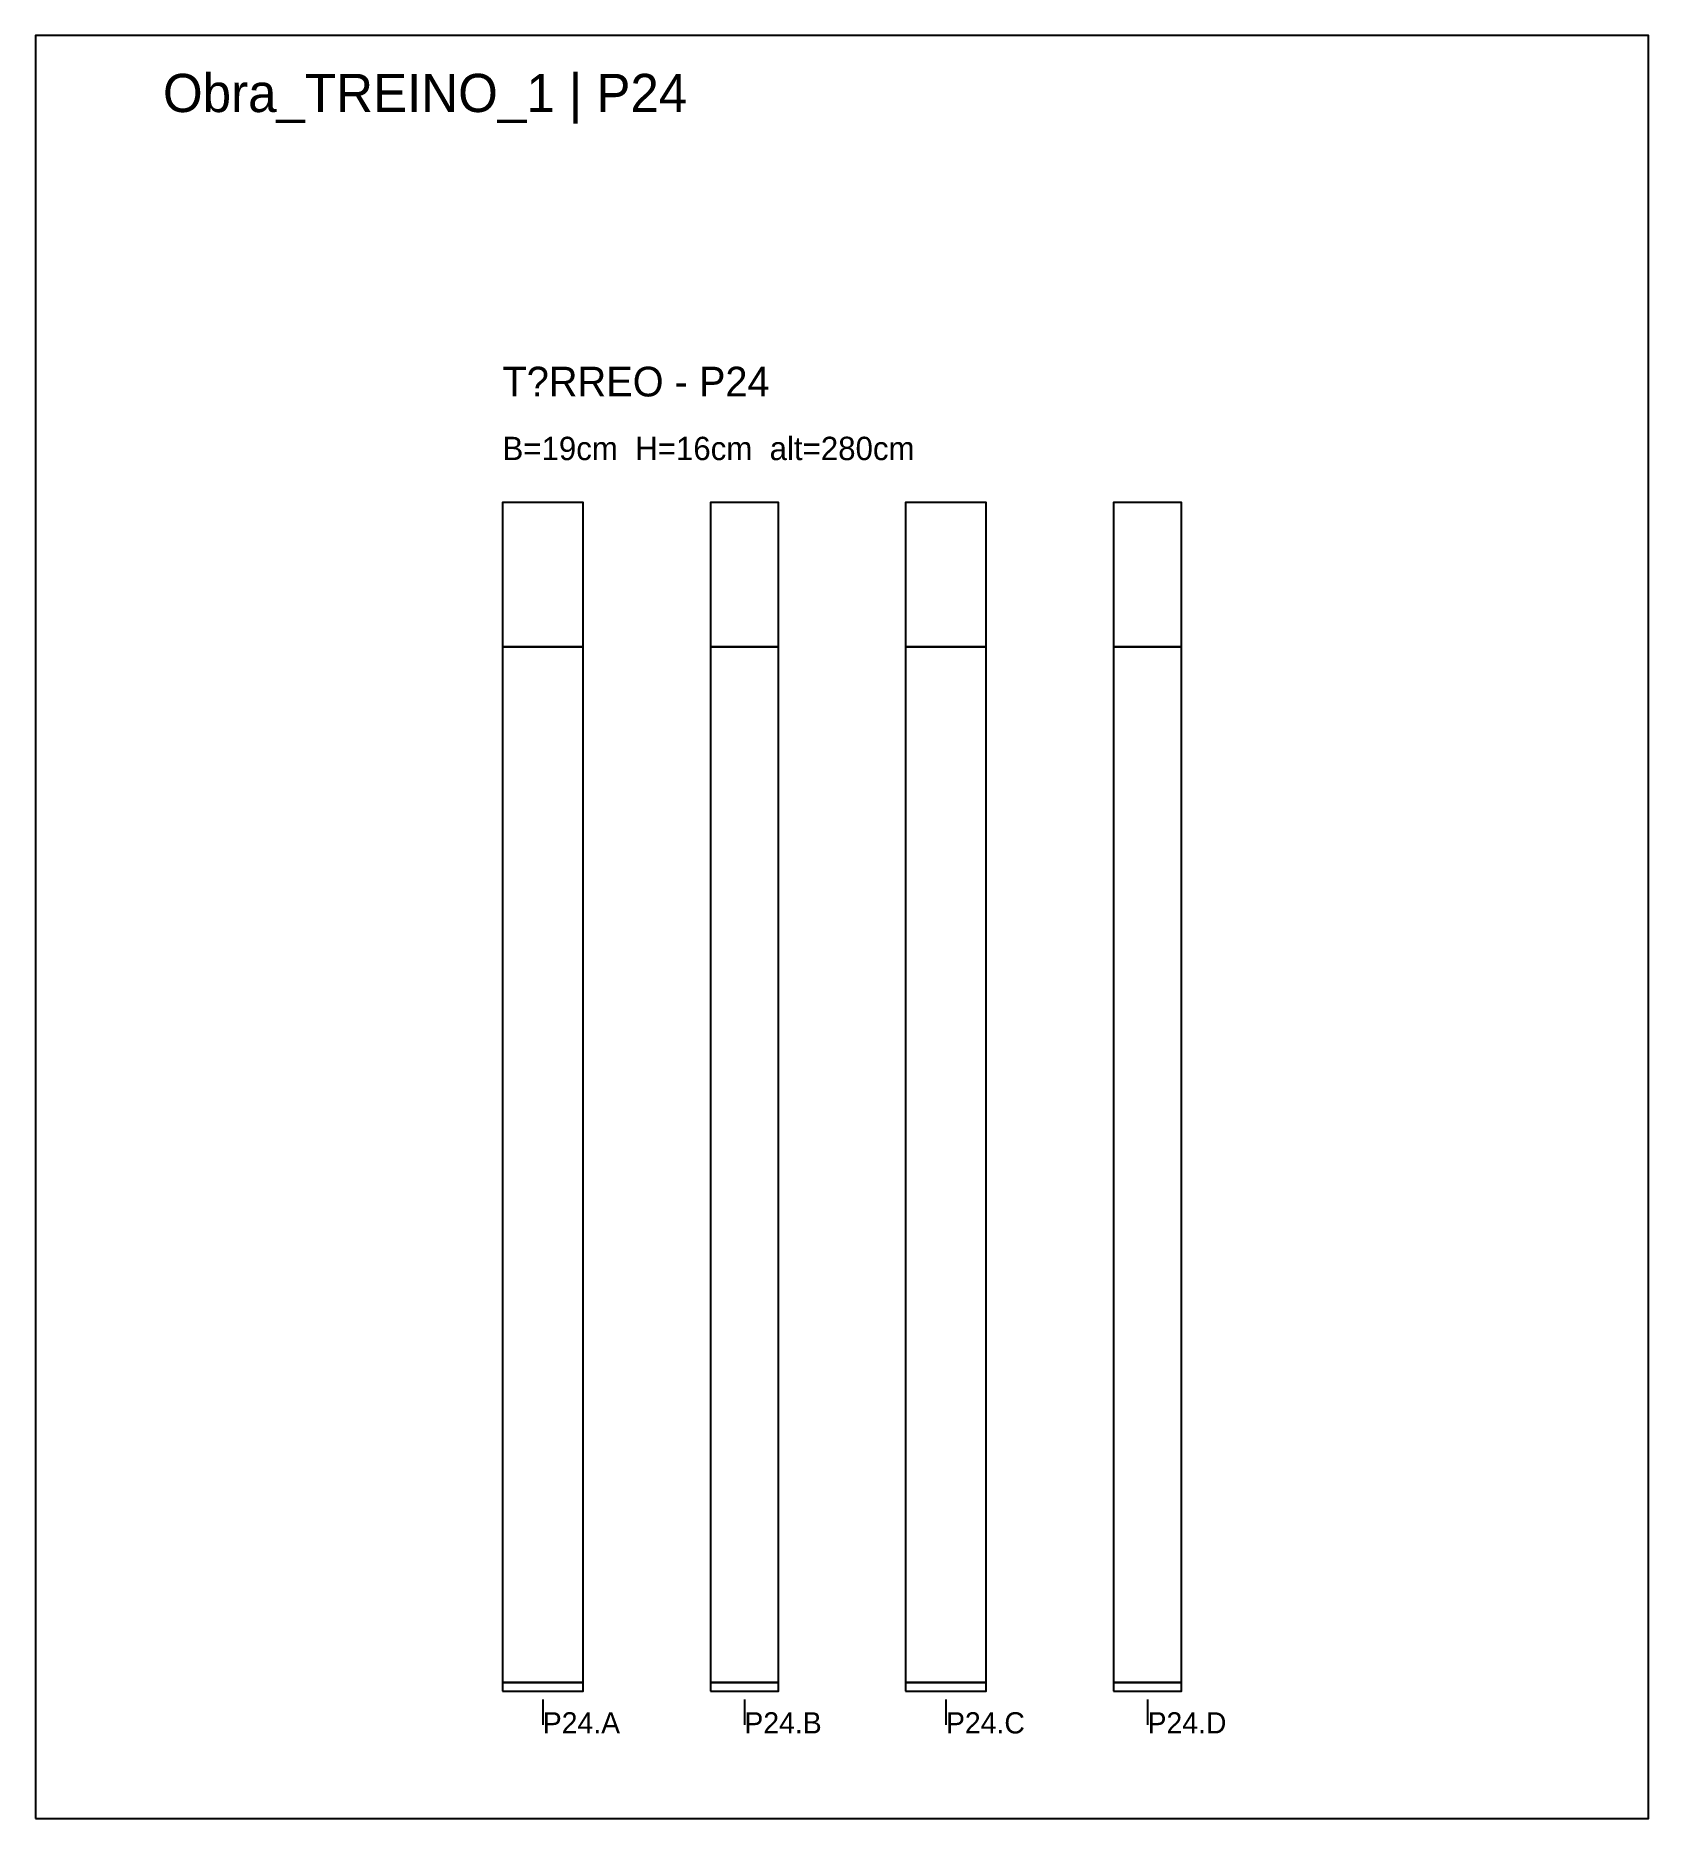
# Model space of a CAD drawing. Header units: metres. Extents: x 0 to 19000, y -21000 to 0.
# Drawn here: x 3800 to 7600, y -12600 to -8400 of the extents above; entities that cross this region are included whole.
import ezdxf

# ---------------------------------------------------------------- set-up
doc = ezdxf.new("R2010")
doc.units = ezdxf.units.M
for name, color, linetype in [('CELL_BORDER', 8, 'Continuous'), ('COTA', 3, 'Continuous'), ('Cota Secao (2x)', 3, 'Continuous'), ('LABEL_ID', 3, 'Continuous'), ('NOMENCLATURA', 1, 'Continuous'), ('Paineis', 7, 'Continuous'), ('Texto Secao', 2, 'Continuous')]:
    doc.layers.add(name, color=color, linetype=linetype)

msp = doc.modelspace()

# ---------------------------------------------------------------- texts
at = {"layer": 'Cota Secao (2x)'}
msp.add_text('B=19cm  H=16cm  alt=280cm', height=55, dxfattribs=at).set_placement((4900, -9400))
at = {"layer": 'LABEL_ID'}
msp.add_text('Obra_TREINO_1 | P24', height=90, dxfattribs=at).set_placement((4100, -8580))
at = {"layer": 'NOMENCLATURA'}
msp.add_text('T?RREO - P24', height=70, dxfattribs=at).set_placement((4900, -9250))
at = {"layer": 'Texto Secao'}
for s, p in [('P24.A', (4995, -12400)), ('P24.B', (5470, -12400)), ('P24.C', (5945, -12400)), ('P24.D', (6420, -12400))]:
    msp.add_text(s, height=50, dxfattribs=at).set_placement(p)

# ---------------------------------------------------------------- linework, layer by layer
at = {"layer": 'CELL_BORDER'}
msp.add_lwpolyline([(3800, -12600), (7600, -12600), (7600, -8400), (3800, -8400)], close=True, dxfattribs=at)
at = {"layer": 'COTA'}
for p, q in [((4995, -12320), (4995, -12380)), ((5470, -12320), (5470, -12380)), ((5945, -12320), (5945, -12380)), ((6420, -12320), (6420, -12380))]:
    msp.add_line(p, q, dxfattribs=at)
at = {"layer": 'Paineis'}
for points in [[(4900, -9840), (5090, -9840), (5090, -9500), (4900, -9500)], [(5390, -9840), (5550, -9840), (5550, -9500), (5390, -9500)], [(5850, -9840), (6040, -9840), (6040, -9500), (5850, -9500)], [(6340, -9840), (6500, -9840), (6500, -9500), (6340, -9500)], [(4900, -12280), (5090, -12280), (5090, -9840), (4900, -9840)], [(5390, -12280), (5550, -12280), (5550, -9840), (5390, -9840)], [(5850, -12280), (6040, -12280), (6040, -9840), (5850, -9840)], [(6340, -12280), (6500, -12280), (6500, -9840), (6340, -9840)], [(4900, -12300), (5090, -12300), (5090, -12280), (4900, -12280)], [(5390, -12300), (5550, -12300), (5550, -12280), (5390, -12280)], [(5850, -12300), (6040, -12300), (6040, -12280), (5850, -12280)], [(6340, -12300), (6500, -12300), (6500, -12280), (6340, -12280)]]:
    msp.add_lwpolyline(points, close=True, dxfattribs=at)

msp.set_redraw_order([(e.dxf.handle, doc.entitydb.next_handle()) for e in msp.query("TEXT MTEXT ATTDEF DIMENSION ARC_DIMENSION")])  # texts and dimensions are drawn at this point

doc.saveas('drawing.dxf')
